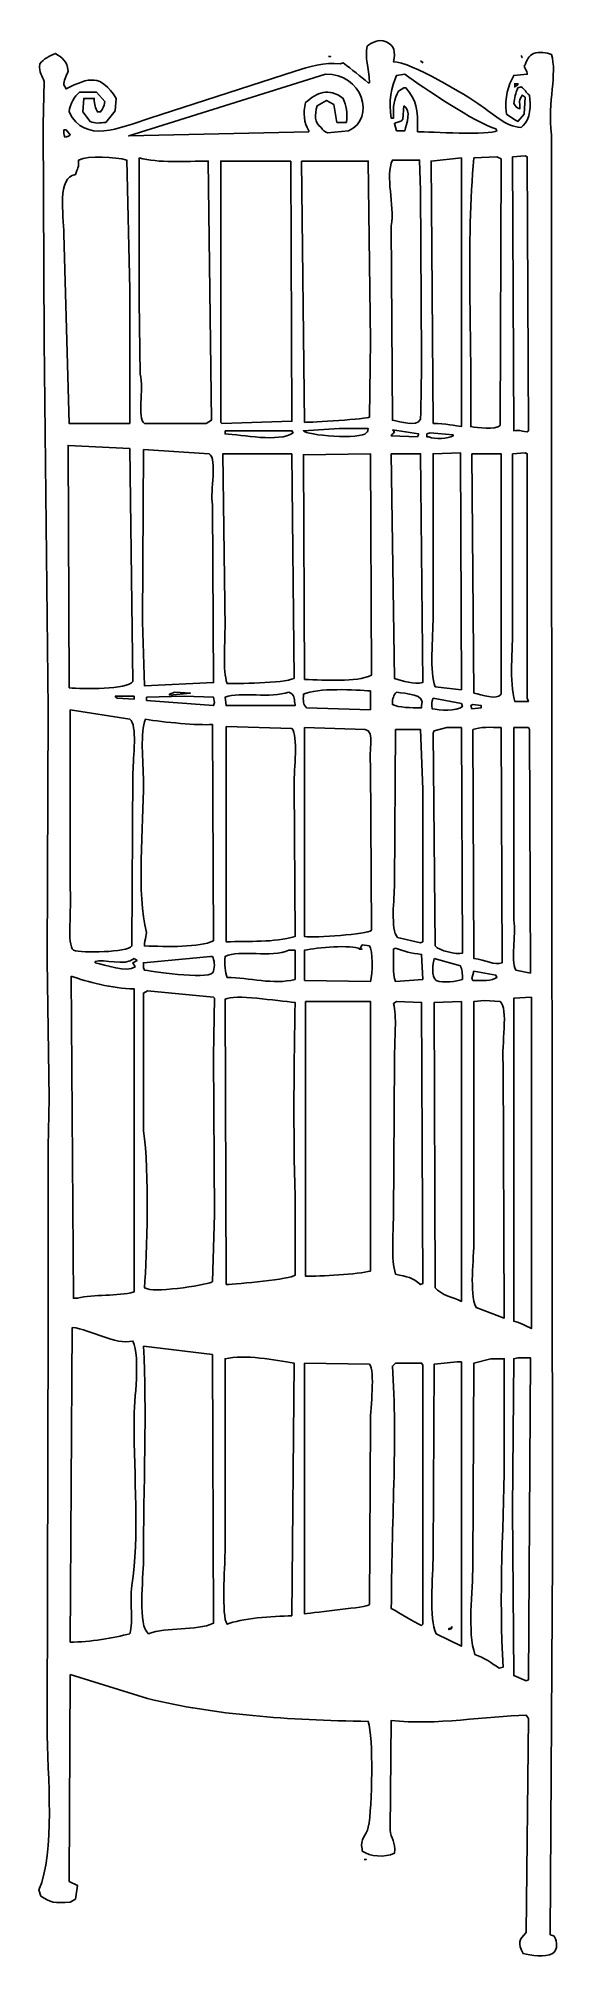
# Model space of a CAD drawing. Header units: centimetres. Extents: x -2.8 to 2.8, y -10.4 to 10.4.
import ezdxf

# ---------------------------------------------------------------- set-up
doc = ezdxf.new("R2010")
doc.units = ezdxf.units.CM
doc.header["$MEASUREMENT"] = 0
doc.layers.add('Camada 1', color=7, linetype='Continuous')

msp = doc.modelspace()

# ---------------------------------------------------------------- linework, layer by layer
at = {"layer": 'Camada 1'}
for points, knots in [([(-2.45711, -7.30795), (-2.45711, -7.30795), (-2.46841, -9.54431), (-2.46841, -9.54431), (-2.46841, -9.54431), (-2.46841, -9.54431), (-2.378, -9.58942), (-2.378, -9.58942), (-2.378, -9.58942), (-2.378, -9.58942), (-2.4006, -9.73626), (-2.4006, -9.73626), (-2.4006, -9.73626), (-2.4006, -9.73626), (-2.45712, -9.77015), (-2.45712, -9.77015), (-2.45712, -9.77015), (-2.61804, -9.78087), (-2.68088, -9.77383), (-2.77338, -9.70234), (-2.77338, -9.70234), (-2.77338, -9.70234), (-2.79598, -9.63467), (-2.79598, -9.63467), (-2.79598, -9.63467), (-2.6159, -9.23316), (-2.70364, -8.41518), (-2.7056, -7.86141), (-2.7056, -7.86141), (-2.7056, -7.86141), (-2.6943, -3.50158), (-2.6943, -3.50158), (-2.6943, -3.50158), (-2.6943, -3.50158), (-2.6943, -1.60407), (-2.6943, -1.60407), (-2.6943, -1.60407), (-2.6943, -1.60407), (-2.68306, -1.08445), (-2.68306, -1.08445), (-2.68306, -1.08445), (-2.68306, -1.08445), (-2.70563, 0.40648), (-2.70563, 0.40648), (-2.70563, 0.40648), (-2.70563, 0.40648), (-2.69433, 3.12851), (-2.69433, 3.12851), (-2.69433, 3.12851), (-2.69433, 3.12851), (-2.73947, 7.10433), (-2.73947, 7.10433), (-2.73947, 7.10433), (-2.73947, 7.10433), (-2.75079, 9.44232), (-2.75079, 9.44232), (-2.75079, 9.44232), (-2.75079, 9.44232), (-2.73949, 9.90539), (-2.73949, 9.90539), (-2.73949, 9.90539), (-2.75552, 9.97077), (-2.80048, 9.99826), (-2.78468, 10.09742), (-2.78468, 10.09742), (-2.74124, 10.15698), (-2.68575, 10.17788), (-2.61524, 10.21037), (-2.61524, 10.21037), (-2.54711, 10.16161), (-2.48663, 10.13211), (-2.47972, 10.01836), (-2.47972, 10.01836), (-2.49983, 9.96428), (-2.53277, 9.91131), (-2.52483, 9.87149), (-2.52483, 9.87149), (-2.52483, 9.87149), (-2.50226, 9.82633), (-2.50226, 9.82633), (-2.50226, 9.82633), (-2.25106, 9.955), (-2.12589, 9.98603), (-1.96005, 9.72468), (-1.96005, 9.72468), (-1.96005, 9.72468), (-1.97135, 9.58913), (-1.97135, 9.58913), (-1.97135, 9.58913), (-1.97135, 9.58913), (-2.07303, 9.46491), (-2.07303, 9.46491), (-2.07303, 9.46491), (-2.14105, 9.45856), (-2.18942, 9.44935), (-2.24247, 9.47623), (-2.24247, 9.47623), (-2.24247, 9.47623), (-2.32153, 9.57786), (-2.32153, 9.57786), (-2.32153, 9.57786), (-2.32153, 9.57786), (-2.31029, 9.7247), (-2.31029, 9.7247), (-2.31029, 9.7247), (-2.31029, 9.7247), (-2.19729, 9.72471), (-2.19729, 9.72471), (-2.19729, 9.72471), (-2.19737, 9.65467), (-2.18581, 9.61975), (-2.16342, 9.57787), (-2.16342, 9.57787), (-2.16342, 9.57787), (-2.12955, 9.57786), (-2.12955, 9.57786), (-2.12955, 9.57786), (-2.10468, 9.61612), (-2.09235, 9.62898), (-2.08436, 9.69084), (-2.08436, 9.69084), (-2.08436, 9.69084), (-2.17469, 9.79252), (-2.17469, 9.79252), (-2.17469, 9.79252), (-2.17469, 9.79252), (-2.35545, 9.79252), (-2.35545, 9.79252), (-2.35545, 9.79252), (-2.41149, 9.74373), (-2.45898, 9.67232), (-2.46843, 9.57789), (-2.46843, 9.57789), (-2.29814, 9.22904), (-1.92876, 9.40536), (-1.59864, 9.5101), (-1.59864, 9.5101), (-1.59864, 9.5101), (-0.02847, 10.01839), (-0.02847, 10.01839), (-0.02847, 10.01839), (0.11964, 10.06744), (0.29213, 10.11758), (0.45723, 10.09745), (0.45723, 10.09745), (0.45723, 10.09745), (0.49112, 10.10877), (0.49112, 10.10877), (0.49112, 10.10877), (0.58806, 10.03585), (0.67318, 9.96402), (0.76221, 9.89414), (0.76221, 9.89414), (0.76221, 9.89414), (0.77351, 9.89415), (0.77351, 9.89415), (0.77351, 9.89415), (0.77235, 10.07288), (0.72006, 10.15429), (0.75091, 10.28949), (0.75091, 10.28949), (0.79668, 10.32322), (0.87066, 10.37291), (0.95427, 10.33463), (0.95427, 10.33463), (1.051, 10.29457), (1.05397, 10.22438), (1.03338, 10.12005), (1.03338, 10.12005), (1.22208, 10.1187), (1.81364, 9.76162), (1.98215, 9.64568), (1.98215, 9.64568), (2.09888, 9.56541), (2.23898, 9.42142), (2.41146, 9.40848), (2.41146, 9.40848), (2.41146, 9.40848), (2.43406, 9.43105), (2.43406, 9.43105), (2.43406, 9.43105), (2.5169, 9.49828), (2.51613, 9.64888), (2.50187, 9.75863), (2.50187, 9.75863), (2.46478, 9.78861), (2.45496, 9.82176), (2.41149, 9.84899), (2.41149, 9.84899), (2.41149, 9.84899), (2.37754, 9.83769), (2.37754, 9.83769), (2.37754, 9.83769), (2.35066, 9.7808), (2.34272, 9.72847), (2.33238, 9.6683), (2.33238, 9.6683), (2.36029, 9.63261), (2.34855, 9.62901), (2.40019, 9.61178), (2.40019, 9.61178), (2.39744, 9.67774), (2.38826, 9.70089), (2.41151, 9.73603), (2.41151, 9.73603), (2.41151, 9.73603), (2.42278, 9.75863), (2.42278, 9.75863), (2.42278, 9.75863), (2.42278, 9.75863), (2.45657, 9.73603), (2.45657, 9.73603), (2.45657, 9.73603), (2.45657, 9.73603), (2.44535, 9.55527), (2.44535, 9.55527), (2.44535, 9.55527), (2.44535, 9.55527), (2.37754, 9.47627), (2.37754, 9.47627), (2.37754, 9.47627), (2.37754, 9.47627), (2.33238, 9.49887), (2.33238, 9.49887), (2.33238, 9.49887), (2.33238, 9.49887), (2.25332, 9.55531), (2.25332, 9.55531), (2.25332, 9.55531), (2.23065, 9.75393), (2.27388, 9.84929), (2.33238, 9.9733), (2.33238, 9.9733), (2.33238, 9.9733), (2.47925, 9.98454), (2.47925, 9.98454), (2.47925, 9.98454), (2.47925, 9.98454), (2.47925, 9.99586), (2.47925, 9.99586), (2.47925, 9.99586), (2.46597, 10.04364), (2.42948, 10.07235), (2.45658, 10.08624), (2.45658, 10.08624), (2.47788, 10.14784), (2.49285, 10.18228), (2.54701, 10.21044), (2.54701, 10.21044), (2.60839, 10.22933), (2.68901, 10.21904), (2.73904, 10.19914), (2.73904, 10.19914), (2.80632, 9.98724), (2.69687, 9.69865), (2.73904, 9.32945), (2.73904, 9.32945), (2.73904, 9.32945), (2.73904, 6.02007), (2.73904, 6.02007), (2.73904, 6.02007), (2.73904, 6.02007), (2.75036, -6.05411), (2.75036, -6.05411), (2.75036, -6.05411), (2.75036, -6.05411), (2.72776, -10.12028), (2.72776, -10.12028), (2.72776, -10.12028), (2.77216, -10.13528), (2.76419, -10.12441), (2.78425, -10.16542), (2.78425, -10.16542), (2.80589, -10.22926), (2.79944, -10.29446), (2.75036, -10.32356), (2.75036, -10.32356), (2.67456, -10.36796), (2.51631, -10.34311), (2.4341, -10.32356), (2.4341, -10.32356), (2.37518, -10.21527), (2.38806, -10.17174), (2.46794, -10.09771), (2.46794, -10.09771), (2.46794, -10.09771), (2.49054, -7.78229), (2.49054, -7.78229), (2.49054, -7.78229), (2.49054, -7.78229), (2.46794, -7.74834), (2.46794, -7.74834), (2.46794, -7.74834), (2.04998, -7.75625), (1.48057, -7.86089), (1.01077, -7.80483), (1.01077, -7.80483), (1.01077, -7.80483), (0.9995, -8.99082), (0.9995, -8.99082), (0.9995, -8.99082), (0.99857, -9.07324), (1.06623, -9.11883), (1.04461, -9.23924), (1.04461, -9.23924), (0.93732, -9.29049), (0.78429, -9.27607), (0.69449, -9.2167), (0.69449, -9.2167), (0.69449, -9.2167), (0.69449, -9.1941), (0.69449, -9.1941), (0.69449, -9.1941), (0.66832, -9.07964), (0.74196, -9.0584), (0.76228, -8.95685), (0.76228, -8.95685), (0.80612, -8.73788), (0.81676, -7.98702), (0.76228, -7.81605), (0.76228, -7.81605), (-0.11762, -7.79787), (-0.88565, -7.74879), (-1.62117, -7.56763), (-1.62117, -7.56763), (-1.62117, -7.56763), (-2.45711, -7.30795), (-2.45711, -7.30795)], [0, 0, 0, 0, 0.01204819, 0.01204819, 0.01204819, 0.01204819, 0.02409639, 0.02409639, 0.02409639, 0.02409639, 0.03614458, 0.03614458, 0.03614458, 0.03614458, 0.04819277, 0.04819277, 0.04819277, 0.04819277, 0.06024096, 0.06024096, 0.06024096, 0.06024096, 0.07228916, 0.07228916, 0.07228916, 0.07228916, 0.08433735, 0.08433735, 0.08433735, 0.08433735, 0.09638554, 0.09638554, 0.09638554, 0.09638554, 0.10843373, 0.10843373, 0.10843373, 0.10843373, 0.12048193, 0.12048193, 0.12048193, 0.12048193, 0.13253012, 0.13253012, 0.13253012, 0.13253012, 0.14457831, 0.14457831, 0.14457831, 0.14457831, 0.15662651, 0.15662651, 0.15662651, 0.15662651, 0.1686747, 0.1686747, 0.1686747, 0.1686747, 0.18072289, 0.18072289, 0.18072289, 0.18072289, 0.19277108, 0.19277108, 0.19277108, 0.19277108, 0.20481928, 0.20481928, 0.20481928, 0.20481928, 0.21686747, 0.21686747, 0.21686747, 0.21686747, 0.22891566, 0.22891566, 0.22891566, 0.22891566, 0.24096386, 0.24096386, 0.24096386, 0.24096386, 0.25301205, 0.25301205, 0.25301205, 0.25301205, 0.26506024, 0.26506024, 0.26506024, 0.26506024, 0.27710843, 0.27710843, 0.27710843, 0.27710843, 0.28915663, 0.28915663, 0.28915663, 0.28915663, 0.30120482, 0.30120482, 0.30120482, 0.30120482, 0.31325301, 0.31325301, 0.31325301, 0.31325301, 0.3253012, 0.3253012, 0.3253012, 0.3253012, 0.3373494, 0.3373494, 0.3373494, 0.3373494, 0.34939759, 0.34939759, 0.34939759, 0.34939759, 0.36144578, 0.36144578, 0.36144578, 0.36144578, 0.37349398, 0.37349398, 0.37349398, 0.37349398, 0.38554217, 0.38554217, 0.38554217, 0.38554217, 0.39759036, 0.39759036, 0.39759036, 0.39759036, 0.40963855, 0.40963855, 0.40963855, 0.40963855, 0.42168675, 0.42168675, 0.42168675, 0.42168675, 0.43373494, 0.43373494, 0.43373494, 0.43373494, 0.44578313, 0.44578313, 0.44578313, 0.44578313, 0.45783133, 0.45783133, 0.45783133, 0.45783133, 0.46987952, 0.46987952, 0.46987952, 0.46987952, 0.48192771, 0.48192771, 0.48192771, 0.48192771, 0.4939759, 0.4939759, 0.4939759, 0.4939759, 0.5060241, 0.5060241, 0.5060241, 0.5060241, 0.51807229, 0.51807229, 0.51807229, 0.51807229, 0.53012048, 0.53012048, 0.53012048, 0.53012048, 0.54216867, 0.54216867, 0.54216867, 0.54216867, 0.55421687, 0.55421687, 0.55421687, 0.55421687, 0.56626506, 0.56626506, 0.56626506, 0.56626506, 0.57831325, 0.57831325, 0.57831325, 0.57831325, 0.59036145, 0.59036145, 0.59036145, 0.59036145, 0.60240964, 0.60240964, 0.60240964, 0.60240964, 0.61445783, 0.61445783, 0.61445783, 0.61445783, 0.62650602, 0.62650602, 0.62650602, 0.62650602, 0.63855422, 0.63855422, 0.63855422, 0.63855422, 0.65060241, 0.65060241, 0.65060241, 0.65060241, 0.6626506, 0.6626506, 0.6626506, 0.6626506, 0.6746988, 0.6746988, 0.6746988, 0.6746988, 0.68674699, 0.68674699, 0.68674699, 0.68674699, 0.69879518, 0.69879518, 0.69879518, 0.69879518, 0.71084337, 0.71084337, 0.71084337, 0.71084337, 0.72289157, 0.72289157, 0.72289157, 0.72289157, 0.73493976, 0.73493976, 0.73493976, 0.73493976, 0.74698795, 0.74698795, 0.74698795, 0.74698795, 0.75903614, 0.75903614, 0.75903614, 0.75903614, 0.77108434, 0.77108434, 0.77108434, 0.77108434, 0.78313253, 0.78313253, 0.78313253, 0.78313253, 0.79518072, 0.79518072, 0.79518072, 0.79518072, 0.80722892, 0.80722892, 0.80722892, 0.80722892, 0.81927711, 0.81927711, 0.81927711, 0.81927711, 0.8313253, 0.8313253, 0.8313253, 0.8313253, 0.84337349, 0.84337349, 0.84337349, 0.84337349, 0.85542169, 0.85542169, 0.85542169, 0.85542169, 0.86746988, 0.86746988, 0.86746988, 0.86746988, 0.87951807, 0.87951807, 0.87951807, 0.87951807, 0.89156627, 0.89156627, 0.89156627, 0.89156627, 0.90361446, 0.90361446, 0.90361446, 0.90361446, 0.91566265, 0.91566265, 0.91566265, 0.91566265, 0.92771084, 0.92771084, 0.92771084, 0.92771084, 0.93975904, 0.93975904, 0.93975904, 0.93975904, 0.95180723, 0.95180723, 0.95180723, 0.95180723, 0.96385542, 0.96385542, 0.96385542, 0.96385542, 0.97590361, 0.97590361, 0.97590361, 0.97590361, 1, 1, 1, 1]), ([(0.33303, 10.17651), (0.33303, 10.17651), (0.35563, 10.17651), (0.35563, 10.17651), (0.35563, 10.17651), (0.35563, 10.17651), (0.33303, 10.17651), (0.33303, 10.17651)], [0, 0, 0, 0, 0.33333333, 0.33333333, 0.33333333, 0.33333333, 1, 1, 1, 1]), ([(2.41147, 10.18776), (2.41147, 10.18776), (2.42274, 10.16516), (2.42274, 10.16516), (2.42274, 10.16516), (2.42274, 10.16516), (2.41147, 10.18776), (2.41147, 10.18776)], [0, 0, 0, 0, 0.33333333, 0.33333333, 0.33333333, 0.33333333, 1, 1, 1, 1]), ([(0.29908, 9.98445), (0.29908, 9.98445), (-1.82451, 9.3181), (-1.82451, 9.3181), (-1.82451, 9.3181), (-1.82451, 9.3181), (0.11833, 9.36329), (0.11833, 9.36329), (0.11833, 9.36329), (0.11833, 9.36329), (0.11833, 9.37459), (0.11833, 9.37459), (0.11833, 9.37459), (0.06928, 9.46325), (0.05499, 9.56234), (0.08449, 9.67952), (0.08449, 9.67952), (0.20734, 9.78681), (0.33084, 9.84666), (0.49113, 9.72468), (0.49113, 9.72468), (0.52121, 9.64488), (0.54085, 9.57331), (0.52502, 9.46491), (0.52502, 9.46491), (0.52502, 9.46491), (0.42331, 9.46491), (0.42331, 9.46491), (0.42331, 9.46491), (0.42331, 9.46491), (0.38942, 9.65694), (0.38942, 9.65694), (0.38942, 9.65694), (0.38942, 9.65694), (0.31036, 9.7021), (0.31036, 9.7021), (0.31036, 9.7021), (0.31036, 9.7021), (0.20871, 9.64564), (0.20871, 9.64564), (0.20871, 9.64564), (0.185, 9.54335), (0.17728, 9.4667), (0.2539, 9.40844), (0.2539, 9.40844), (0.27438, 9.3724), (0.28578, 9.371), (0.32169, 9.35198), (0.32169, 9.35198), (0.32169, 9.35198), (0.54767, 9.37458), (0.54767, 9.37458), (0.54767, 9.37458), (0.85127, 9.5069), (0.69366, 10.00294), (0.29908, 9.98445)], [0, 0, 0, 0, 0.06666667, 0.06666667, 0.06666667, 0.06666667, 0.13333333, 0.13333333, 0.13333333, 0.13333333, 0.2, 0.2, 0.2, 0.2, 0.26666667, 0.26666667, 0.26666667, 0.26666667, 0.33333333, 0.33333333, 0.33333333, 0.33333333, 0.4, 0.4, 0.4, 0.4, 0.46666667, 0.46666667, 0.46666667, 0.46666667, 0.53333333, 0.53333333, 0.53333333, 0.53333333, 0.6, 0.6, 0.6, 0.6, 0.66666667, 0.66666667, 0.66666667, 0.66666667, 0.73333333, 0.73333333, 0.73333333, 0.73333333, 0.8, 0.8, 0.8, 0.8, 0.86666667, 0.86666667, 0.86666667, 0.86666667, 1, 1, 1, 1]), ([(1.29315, 9.36329), (1.426, 9.3643), (2.07883, 9.32302), (2.15159, 9.37459), (2.15159, 9.37459), (2.15159, 9.37459), (2.14032, 9.39719), (2.14032, 9.39719), (2.14032, 9.39719), (1.92572, 9.45347), (1.35199, 9.84537), (1.1576, 9.98449), (1.1576, 9.98449), (1.1576, 9.98449), (1.06717, 9.97325), (1.06717, 9.97325), (1.06717, 9.97325), (1.01513, 9.85495), (0.97655, 9.68472), (1.01073, 9.5101), (1.01073, 9.5101), (1.01073, 9.5101), (1.03336, 9.51008), (1.03336, 9.51008), (1.03336, 9.51008), (1.03021, 9.63266), (1.03714, 9.72111), (1.08982, 9.80379), (1.08982, 9.80379), (1.08982, 9.80379), (1.14628, 9.83766), (1.14628, 9.83766), (1.14628, 9.83766), (1.14628, 9.83766), (1.16888, 9.83766), (1.16888, 9.83766), (1.16888, 9.83766), (1.28365, 9.69878), (1.29895, 9.61832), (1.29315, 9.36329)], [0, 0, 0, 0, 0.09090909, 0.09090909, 0.09090909, 0.09090909, 0.18181818, 0.18181818, 0.18181818, 0.18181818, 0.27272727, 0.27272727, 0.27272727, 0.27272727, 0.36363636, 0.36363636, 0.36363636, 0.36363636, 0.45454545, 0.45454545, 0.45454545, 0.45454545, 0.54545455, 0.54545455, 0.54545455, 0.54545455, 0.63636364, 0.63636364, 0.63636364, 0.63636364, 0.72727273, 0.72727273, 0.72727273, 0.72727273, 0.81818182, 0.81818182, 0.81818182, 0.81818182, 1, 1, 1, 1]), ([(1.32702, 10.13129), (1.34874, 10.11555), (1.33382, 10.13015), (1.34962, 10.10872), (1.34962, 10.10872), (1.34962, 10.10872), (1.32702, 10.13129), (1.32702, 10.13129)], [0, 0, 0, 0, 0.33333333, 0.33333333, 0.33333333, 0.33333333, 1, 1, 1, 1]), ([(2.34365, 9.8828), (2.34365, 9.8828), (2.34365, 9.84893), (2.34365, 9.84893), (2.34365, 9.84893), (2.34365, 9.84893), (2.37749, 9.8715), (2.37749, 9.8715), (2.37749, 9.8715), (2.37749, 9.8715), (2.37749, 9.88282), (2.37749, 9.88282), (2.37749, 9.88282), (2.37749, 9.88282), (2.34365, 9.88282), (2.34365, 9.88282), (2.34365, 9.88282), (2.34365, 9.88282), (2.34365, 9.8828), (2.34365, 9.8828)], [0, 0, 0, 0, 0.16666667, 0.16666667, 0.16666667, 0.16666667, 0.33333333, 0.33333333, 0.33333333, 0.33333333, 0.5, 0.5, 0.5, 0.5, 0.66666667, 0.66666667, 0.66666667, 0.66666667, 1, 1, 1, 1]), ([(1.14628, 9.64562), (1.14628, 9.64562), (1.13496, 9.49878), (1.13496, 9.49878), (1.13496, 9.49878), (1.10265, 9.46055), (1.07874, 9.47611), (1.04458, 9.45359), (1.04458, 9.45359), (1.04458, 9.45359), (1.06718, 9.37456), (1.06718, 9.37456), (1.06718, 9.37456), (1.06718, 9.37456), (1.1576, 9.37456), (1.1576, 9.37456), (1.1576, 9.37456), (1.17419, 9.45668), (1.23283, 9.58959), (1.14628, 9.64562)], [0, 0, 0, 0, 0.16666667, 0.16666667, 0.16666667, 0.16666667, 0.33333333, 0.33333333, 0.33333333, 0.33333333, 0.5, 0.5, 0.5, 0.5, 0.66666667, 0.66666667, 0.66666667, 0.66666667, 1, 1, 1, 1]), ([(-2.52484, 9.38588), (-2.52637, 9.34894), (-2.53061, 9.34405), (-2.5136, 9.30677), (-2.5136, 9.30677), (-2.4901, 9.3109), (-2.48235, 9.31182), (-2.47576, 9.31518), (-2.47576, 9.31518), (-2.47087, 9.31772), (-2.46666, 9.32158), (-2.45711, 9.32936), (-2.45711, 9.32936), (-2.45711, 9.32936), (-2.50227, 9.38588), (-2.50227, 9.38588), (-2.50227, 9.38588), (-2.50227, 9.38588), (-2.52484, 9.38588), (-2.52484, 9.38588)], [0, 0, 0, 0, 0.16666667, 0.16666667, 0.16666667, 0.16666667, 0.33333333, 0.33333333, 0.33333333, 0.33333333, 0.5, 0.5, 0.5, 0.5, 0.66666667, 0.66666667, 0.66666667, 0.66666667, 1, 1, 1, 1]), ([(-1.81324, 6.21202), (-1.81324, 6.21202), (-1.81324, 7.65773), (-1.81324, 7.65773), (-1.81324, 7.65773), (-1.81324, 7.65773), (-1.84711, 9.05833), (-1.84711, 9.05833), (-1.84711, 9.05833), (-1.96874, 9.09315), (-2.26036, 9.10868), (-2.36675, 9.05833), (-2.36675, 9.05833), (-2.3618, 8.97393), (-2.37802, 8.9729), (-2.40062, 8.90019), (-2.40062, 8.90019), (-2.60295, 8.87569), (-2.52736, 8.4704), (-2.52484, 8.25635), (-2.52484, 8.25635), (-2.52484, 8.25635), (-2.46843, 6.21202), (-2.46843, 6.21202), (-2.46843, 6.21202), (-2.46843, 6.21202), (-1.81324, 6.21202), (-1.81324, 6.21202)], [0, 0, 0, 0, 0.125, 0.125, 0.125, 0.125, 0.25, 0.25, 0.25, 0.25, 0.375, 0.375, 0.375, 0.375, 0.5, 0.5, 0.5, 0.5, 0.625, 0.625, 0.625, 0.625, 0.75, 0.75, 0.75, 0.75, 1, 1, 1, 1]), ([(-1.71156, 9.08092), (-1.71156, 9.08092), (-1.71156, 7.5335), (-1.71156, 7.5335), (-1.71156, 7.5335), (-1.71156, 7.5335), (-1.70026, 6.74285), (-1.70026, 6.74285), (-1.70026, 6.74285), (-1.65732, 6.57815), (-1.74101, 6.27181), (-1.65507, 6.21202), (-1.65507, 6.21202), (-1.65507, 6.21202), (-0.98864, 6.21202), (-0.98864, 6.21202), (-0.98864, 6.21202), (-0.98864, 6.21202), (-0.93212, 6.24591), (-0.93212, 6.24591), (-0.93212, 6.24591), (-0.93212, 6.24591), (-0.96602, 9.047), (-0.96602, 9.047), (-0.96602, 9.047), (-1.2128, 9.04404), (-1.5068, 9.02494), (-1.71156, 9.08092)], [0, 0, 0, 0, 0.125, 0.125, 0.125, 0.125, 0.25, 0.25, 0.25, 0.25, 0.375, 0.375, 0.375, 0.375, 0.5, 0.5, 0.5, 0.5, 0.625, 0.625, 0.625, 0.625, 0.75, 0.75, 0.75, 0.75, 1, 1, 1, 1]), ([(-0.07363, 9.047), (-0.07363, 9.047), (-0.8305, 9.047), (-0.8305, 9.047), (-0.8305, 9.047), (-0.8305, 9.047), (-0.8305, 6.22332), (-0.8305, 6.22332), (-0.8305, 6.22332), (-0.8305, 6.22332), (-0.8192, 6.21202), (-0.8192, 6.21202), (-0.8192, 6.21202), (-0.8192, 6.21202), (-0.06236, 6.23462), (-0.06236, 6.23462), (-0.06236, 6.23462), (-0.06236, 6.23462), (-0.07363, 9.047), (-0.07363, 9.047)], [0, 0, 0, 0, 0.16666667, 0.16666667, 0.16666667, 0.16666667, 0.33333333, 0.33333333, 0.33333333, 0.33333333, 0.5, 0.5, 0.5, 0.5, 0.66666667, 0.66666667, 0.66666667, 0.66666667, 1, 1, 1, 1]), ([(0.03926, 9.047), (0.03926, 9.047), (0.07315, 6.22329), (0.07315, 6.22329), (0.07315, 6.22329), (0.14432, 6.2231), (0.759, 6.25991), (0.7735, 6.2797), (0.7735, 6.2797), (0.7735, 6.2797), (0.7848, 7.1043), (0.7848, 7.1043), (0.7848, 7.1043), (0.7848, 7.1043), (0.7622, 9.047), (0.7622, 9.047), (0.7622, 9.047), (0.7622, 9.047), (0.03926, 9.047), (0.03926, 9.047)], [0, 0, 0, 0, 0.16666667, 0.16666667, 0.16666667, 0.16666667, 0.33333333, 0.33333333, 0.33333333, 0.33333333, 0.5, 0.5, 0.5, 0.5, 0.66666667, 0.66666667, 0.66666667, 0.66666667, 1, 1, 1, 1]), ([(1.02206, 9.0583), (0.94366, 8.87764), (1.04577, 8.58147), (1.01074, 8.3467), (1.01074, 8.3467), (1.01074, 8.3467), (1.02206, 6.24591), (1.02206, 6.24591), (1.02206, 6.24591), (1.11218, 6.23292), (1.27982, 6.16831), (1.32702, 6.25718), (1.32702, 6.25718), (1.32702, 6.25718), (1.33832, 6.80545), (1.33832, 6.92356), (1.33832, 6.92356), (1.33832, 6.92356), (1.32702, 8.73074), (1.32702, 8.73074), (1.32702, 8.73074), (1.32702, 8.73074), (1.31572, 9.05832), (1.31572, 9.05832), (1.31572, 9.05832), (1.31572, 9.05832), (1.02206, 9.05833), (1.02206, 9.05833), (1.02206, 9.05833), (1.02206, 9.05833), (1.02206, 9.0583), (1.02206, 9.0583)], [0, 0, 0, 0, 0.11111111, 0.11111111, 0.11111111, 0.11111111, 0.22222222, 0.22222222, 0.22222222, 0.22222222, 0.33333333, 0.33333333, 0.33333333, 0.33333333, 0.44444444, 0.44444444, 0.44444444, 0.44444444, 0.55555556, 0.55555556, 0.55555556, 0.55555556, 0.66666667, 0.66666667, 0.66666667, 0.66666667, 0.77777778, 0.77777778, 0.77777778, 0.77777778, 1, 1, 1, 1]), ([(1.46254, 6.21202), (1.58935, 6.21337), (1.71233, 6.18376), (1.7675, 6.17813), (1.7675, 6.17813), (1.7675, 6.17813), (1.7675, 9.08092), (1.7675, 9.08092), (1.7675, 9.08092), (1.7675, 9.08092), (1.43999, 9.047), (1.43999, 9.047), (1.43999, 9.047), (1.43999, 9.047), (1.46254, 6.21202), (1.46254, 6.21202)], [0, 0, 0, 0, 0.2, 0.2, 0.2, 0.2, 0.4, 0.4, 0.4, 0.4, 0.6, 0.6, 0.6, 0.6, 1, 1, 1, 1]), ([(2.15159, 9.09219), (2.15159, 9.09219), (1.90315, 9.08092), (1.90315, 9.08092), (1.90315, 9.08092), (1.81708, 8.19361), (1.88241, 7.06805), (1.86926, 6.17812), (1.86926, 6.17812), (1.94146, 6.16598), (2.13488, 6.1415), (2.18552, 6.18942), (2.18552, 6.18942), (2.18552, 6.18942), (2.19684, 9.06957), (2.19684, 9.06957), (2.19684, 9.06957), (2.19684, 9.06957), (2.15159, 9.09219), (2.15159, 9.09219)], [0, 0, 0, 0, 0.16666667, 0.16666667, 0.16666667, 0.16666667, 0.33333333, 0.33333333, 0.33333333, 0.33333333, 0.5, 0.5, 0.5, 0.5, 0.66666667, 0.66666667, 0.66666667, 0.66666667, 1, 1, 1, 1]), ([(2.32108, 9.09219), (2.32108, 9.09219), (2.33235, 6.1329), (2.33235, 6.1329), (2.33235, 6.1329), (2.40196, 6.14192), (2.39162, 6.13031), (2.47922, 6.12163), (2.47922, 6.12163), (2.47922, 6.12163), (2.49049, 6.1329), (2.49049, 6.1329), (2.49049, 6.1329), (2.49049, 6.1329), (2.4792, 9.09219), (2.4792, 9.09219), (2.4792, 9.09219), (2.4792, 9.09219), (2.45653, 9.10349), (2.45653, 9.10349), (2.45653, 9.10349), (2.45653, 9.10349), (2.32108, 9.09219), (2.32108, 9.09219)], [0, 0, 0, 0, 0.14285714, 0.14285714, 0.14285714, 0.14285714, 0.28571429, 0.28571429, 0.28571429, 0.28571429, 0.42857143, 0.42857143, 0.42857143, 0.42857143, 0.57142857, 0.57142857, 0.57142857, 0.57142857, 0.71428571, 0.71428571, 0.71428571, 0.71428571, 1, 1, 1, 1]), ([(-0.78528, 6.13291), (-0.78528, 6.13291), (-0.78528, 6.09907), (-0.78528, 6.09907), (-0.78528, 6.09907), (-0.60259, 6.09023), (-0.19989, 6.00279), (-0.05106, 6.11031), (-0.05106, 6.11031), (-0.05106, 6.11031), (-0.06236, 6.13291), (-0.06236, 6.13291), (-0.06236, 6.13291), (-0.06236, 6.13291), (-0.78528, 6.13291), (-0.78528, 6.13291)], [0, 0, 0, 0, 0.2, 0.2, 0.2, 0.2, 0.4, 0.4, 0.4, 0.4, 0.6, 0.6, 0.6, 0.6, 1, 1, 1, 1]), ([(0.44598, 6.15548), (0.44598, 6.15548), (0.06186, 6.13288), (0.06186, 6.13288), (0.06186, 6.13288), (0.08255, 6.08303), (0.69223, 6.03403), (0.73962, 6.11028), (0.73962, 6.11028), (0.76296, 6.13248), (0.75129, 6.11454), (0.76222, 6.15547), (0.76222, 6.15547), (0.76222, 6.15547), (0.44598, 6.15548), (0.44598, 6.15548)], [0, 0, 0, 0, 0.2, 0.2, 0.2, 0.2, 0.4, 0.4, 0.4, 0.4, 0.6, 0.6, 0.6, 0.6, 1, 1, 1, 1]), ([(1.02206, 6.14426), (1.03783, 6.12254), (1.02314, 6.13746), (1.0446, 6.12166), (1.0446, 6.12166), (1.02042, 6.08877), (1.01804, 6.10224), (1.01076, 6.0765), (1.01076, 6.0765), (1.01076, 6.0765), (1.29318, 6.0652), (1.29318, 6.0652), (1.29318, 6.0652), (1.29318, 6.0652), (1.30445, 6.08777), (1.30445, 6.08777), (1.30445, 6.08777), (1.30445, 6.08777), (1.30445, 6.09909), (1.30445, 6.09909), (1.30445, 6.09909), (1.30445, 6.09909), (1.02206, 6.14426), (1.02206, 6.14426)], [0, 0, 0, 0, 0.14285714, 0.14285714, 0.14285714, 0.14285714, 0.28571429, 0.28571429, 0.28571429, 0.28571429, 0.42857143, 0.42857143, 0.42857143, 0.42857143, 0.57142857, 0.57142857, 0.57142857, 0.57142857, 0.71428571, 0.71428571, 0.71428571, 0.71428571, 1, 1, 1, 1]), ([(1.4287, 6.11029), (1.4287, 6.11029), (1.39481, 6.09905), (1.39481, 6.09905), (1.39481, 6.09905), (1.39481, 6.09905), (1.39481, 6.06518), (1.39481, 6.06518), (1.39481, 6.06518), (1.39481, 6.06518), (1.41737, 6.06518), (1.41737, 6.06518), (1.41737, 6.06518), (1.47867, 6.03695), (1.6284, 6.05052), (1.67722, 6.07648), (1.67722, 6.07648), (1.67722, 6.07648), (1.67722, 6.08775), (1.67722, 6.08775), (1.67722, 6.08775), (1.67722, 6.08775), (1.4287, 6.11029), (1.4287, 6.11029)], [0, 0, 0, 0, 0.14285714, 0.14285714, 0.14285714, 0.14285714, 0.28571429, 0.28571429, 0.28571429, 0.28571429, 0.42857143, 0.42857143, 0.42857143, 0.42857143, 0.57142857, 0.57142857, 0.57142857, 0.57142857, 0.71428571, 0.71428571, 0.71428571, 0.71428571, 1, 1, 1, 1]), ([(-2.46843, 3.35441), (-2.32055, 3.34052), (-1.83864, 3.33523), (-1.77935, 3.42217), (-1.77935, 3.42217), (-1.77935, 3.42217), (-1.81324, 5.94095), (-1.81324, 5.94095), (-1.81324, 5.94095), (-1.81324, 5.94095), (-2.47973, 5.97482), (-2.47973, 5.97482), (-2.47973, 5.97482), (-2.47973, 5.97482), (-2.46843, 3.35441), (-2.46843, 3.35441)], [0, 0, 0, 0, 0.2, 0.2, 0.2, 0.2, 0.4, 0.4, 0.4, 0.4, 0.6, 0.6, 0.6, 0.6, 1, 1, 1, 1]), ([(-1.66637, 5.92966), (-1.66637, 5.92966), (-1.67767, 4.06596), (-1.67767, 4.06596), (-1.67767, 4.06596), (-1.67767, 4.06596), (-1.65507, 3.37701), (-1.65507, 3.37701), (-1.65507, 3.37701), (-1.65507, 3.37701), (-0.90955, 3.4109), (-0.90955, 3.4109), (-0.90955, 3.4109), (-0.90955, 3.4109), (-0.92085, 5.33101), (-0.92085, 5.33101), (-0.92085, 5.33101), (-0.94612, 5.49267), (-0.86772, 5.81374), (-0.95472, 5.88444), (-0.95472, 5.88444), (-0.95472, 5.88444), (-1.66637, 5.92966), (-1.66637, 5.92966)], [0, 0, 0, 0, 0.14285714, 0.14285714, 0.14285714, 0.14285714, 0.28571429, 0.28571429, 0.28571429, 0.28571429, 0.42857143, 0.42857143, 0.42857143, 0.42857143, 0.57142857, 0.57142857, 0.57142857, 0.57142857, 0.71428571, 0.71428571, 0.71428571, 0.71428571, 1, 1, 1, 1]), ([(-0.06236, 5.88444), (-0.06236, 5.88444), (-0.80791, 5.88444), (-0.80791, 5.88444), (-0.80791, 5.88444), (-0.80791, 5.88444), (-0.78531, 3.99825), (-0.78531, 3.99825), (-0.78531, 3.99825), (-0.78531, 3.80825), (-0.81222, 3.5514), (-0.76274, 3.39958), (-0.76274, 3.39958), (-0.67781, 3.39969), (-0.15383, 3.40238), (-0.03974, 3.45607), (-0.03974, 3.45607), (-0.03974, 3.45607), (-0.06236, 5.88444), (-0.06236, 5.88444)], [0, 0, 0, 0, 0.16666667, 0.16666667, 0.16666667, 0.16666667, 0.33333333, 0.33333333, 0.33333333, 0.33333333, 0.5, 0.5, 0.5, 0.5, 0.66666667, 0.66666667, 0.66666667, 0.66666667, 1, 1, 1, 1]), ([(0.07316, 3.44474), (0.30348, 3.44067), (0.62685, 3.41108), (0.79611, 3.48993), (0.79611, 3.48993), (0.79611, 3.48993), (0.78479, 5.88444), (0.78479, 5.88444), (0.78479, 5.88444), (0.78479, 5.88444), (0.06187, 5.87312), (0.06187, 5.87312), (0.06187, 5.87312), (0.06187, 5.87312), (0.07316, 3.44474), (0.07316, 3.44474)], [0, 0, 0, 0, 0.2, 0.2, 0.2, 0.2, 0.4, 0.4, 0.4, 0.4, 0.6, 0.6, 0.6, 0.6, 1, 1, 1, 1]), ([(1.01073, 5.88444), (1.01073, 5.88444), (1.04457, 3.45607), (1.04457, 3.45607), (1.04457, 3.45607), (1.13424, 3.42763), (1.26052, 3.38797), (1.34961, 3.41091), (1.34961, 3.41091), (1.34961, 3.41091), (1.32701, 5.88445), (1.32701, 5.88445), (1.32701, 5.88445), (1.32701, 5.88445), (1.01073, 5.88444), (1.01073, 5.88444)], [0, 0, 0, 0, 0.2, 0.2, 0.2, 0.2, 0.4, 0.4, 0.4, 0.4, 0.6, 0.6, 0.6, 0.6, 1, 1, 1, 1]), ([(1.76752, 3.33182), (1.76752, 3.33182), (1.7563, 5.89576), (1.7563, 5.89576), (1.7563, 5.89576), (1.7563, 5.89576), (1.46253, 5.88444), (1.46253, 5.88444), (1.46253, 5.88444), (1.46253, 5.88444), (1.46253, 4.12247), (1.46253, 4.12247), (1.46253, 4.12247), (1.46253, 3.89416), (1.41985, 3.51668), (1.48513, 3.36568), (1.48513, 3.36568), (1.48513, 3.36568), (1.76752, 3.33182), (1.76752, 3.33182)], [0, 0, 0, 0, 0.16666667, 0.16666667, 0.16666667, 0.16666667, 0.33333333, 0.33333333, 0.33333333, 0.33333333, 0.5, 0.5, 0.5, 0.5, 0.66666667, 0.66666667, 0.66666667, 0.66666667, 1, 1, 1, 1]), ([(1.88053, 5.88444), (1.88053, 5.88444), (1.90313, 3.29787), (1.90313, 3.29787), (1.90313, 3.29787), (1.99026, 3.28289), (2.14692, 3.21508), (2.19679, 3.28663), (2.19679, 3.28663), (2.19679, 3.28663), (2.19679, 5.88444), (2.19679, 5.88444), (2.19679, 5.88444), (2.19679, 5.88444), (1.88053, 5.88444), (1.88053, 5.88444)], [0, 0, 0, 0, 0.2, 0.2, 0.2, 0.2, 0.4, 0.4, 0.4, 0.4, 0.6, 0.6, 0.6, 0.6, 1, 1, 1, 1]), ([(2.32108, 5.88444), (2.32108, 5.88444), (2.32108, 4.03209), (2.32108, 4.03209), (2.32108, 4.03209), (2.32108, 3.75179), (2.28351, 3.42768), (2.34368, 3.20757), (2.34368, 3.20757), (2.34368, 3.20757), (2.4905, 3.20757), (2.4905, 3.20757), (2.4905, 3.20757), (2.4905, 3.20757), (2.47923, 3.24146), (2.47923, 3.24146), (2.47923, 3.24146), (2.47923, 3.24146), (2.47923, 5.88444), (2.47923, 5.88444), (2.47923, 5.88444), (2.47923, 5.88444), (2.45656, 5.89576), (2.45656, 5.89576), (2.45656, 5.89576), (2.45656, 5.89576), (2.32108, 5.88444), (2.32108, 5.88444)], [0, 0, 0, 0, 0.125, 0.125, 0.125, 0.125, 0.25, 0.25, 0.25, 0.25, 0.375, 0.375, 0.375, 0.375, 0.5, 0.5, 0.5, 0.5, 0.625, 0.625, 0.625, 0.625, 0.75, 0.75, 0.75, 0.75, 1, 1, 1, 1]), ([(-0.09628, 3.3092), (-0.29411, 3.23435), (-0.61243, 3.31873), (-0.78531, 3.25276), (-0.78531, 3.25276), (-0.78531, 3.25276), (-0.77401, 3.16235), (-0.77401, 3.16235), (-0.77401, 3.16235), (-0.77401, 3.16235), (-0.0285, 3.16235), (-0.0285, 3.16235), (-0.0285, 3.16235), (-0.0285, 3.16235), (-0.0285, 3.1737), (-0.0285, 3.1737), (-0.0285, 3.1737), (-0.03842, 3.21675), (-0.03128, 3.26863), (-0.07366, 3.29787), (-0.07366, 3.29787), (-0.07366, 3.29787), (-0.09628, 3.3092), (-0.09628, 3.3092)], [0, 0, 0, 0, 0.14285714, 0.14285714, 0.14285714, 0.14285714, 0.28571429, 0.28571429, 0.28571429, 0.28571429, 0.42857143, 0.42857143, 0.42857143, 0.42857143, 0.57142857, 0.57142857, 0.57142857, 0.57142857, 0.71428571, 0.71428571, 0.71428571, 0.71428571, 1, 1, 1, 1]), ([(0.78481, 3.11722), (0.78481, 3.11722), (0.78481, 3.32053), (0.78481, 3.32053), (0.78481, 3.32053), (0.63574, 3.33455), (0.20855, 3.35493), (0.06189, 3.28666), (0.06189, 3.28666), (0.05758, 3.21242), (0.05824, 3.17165), (0.09578, 3.13976), (0.09578, 3.13976), (0.09578, 3.13976), (0.78481, 3.11722), (0.78481, 3.11722)], [0, 0, 0, 0, 0.2, 0.2, 0.2, 0.2, 0.4, 0.4, 0.4, 0.4, 0.6, 0.6, 0.6, 0.6, 1, 1, 1, 1]), ([(-2.45711, 3.11722), (-2.45711, 3.11722), (-2.45711, 1.17449), (-2.45711, 1.17449), (-2.45711, 1.17449), (-2.4388, 0.96986), (-2.4959, 0.5737), (-2.42322, 0.51938), (-2.42322, 0.51938), (-2.33046, 0.48707), (-1.84233, 0.49454), (-1.79068, 0.5646), (-1.79068, 0.5646), (-1.79068, 0.5646), (-1.77933, 2.43949), (-1.77933, 2.43949), (-1.77933, 2.43949), (-1.77933, 2.60795), (-1.72805, 2.95133), (-1.81322, 3.01551), (-1.81322, 3.01551), (-1.81322, 3.01551), (-2.45711, 3.11722), (-2.45711, 3.11722)], [0, 0, 0, 0, 0.14285714, 0.14285714, 0.14285714, 0.14285714, 0.28571429, 0.28571429, 0.28571429, 0.28571429, 0.42857143, 0.42857143, 0.42857143, 0.42857143, 0.57142857, 0.57142857, 0.57142857, 0.57142857, 0.71428571, 0.71428571, 0.71428571, 0.71428571, 1, 1, 1, 1]), ([(-1.97136, 3.26409), (-1.95564, 3.24234), (-1.97022, 3.25729), (-1.94879, 3.24149), (-1.94879, 3.24149), (-1.94879, 3.24149), (-1.76805, 3.23019), (-1.76805, 3.23019), (-1.76805, 3.23019), (-1.76805, 3.23019), (-1.76805, 3.26408), (-1.76805, 3.26408), (-1.76805, 3.26408), (-1.76805, 3.26408), (-1.97136, 3.26409), (-1.97136, 3.26409)], [0, 0, 0, 0, 0.2, 0.2, 0.2, 0.2, 0.4, 0.4, 0.4, 0.4, 0.6, 0.6, 0.6, 0.6, 1, 1, 1, 1]), ([(-1.22587, 3.26409), (-1.22587, 3.26409), (-1.63246, 3.25277), (-1.63246, 3.25277), (-1.63246, 3.25277), (-1.63246, 3.25277), (-1.63246, 3.21888), (-1.63246, 3.21888), (-1.63246, 3.21888), (-1.63246, 3.21888), (-0.90957, 3.16236), (-0.90957, 3.16236), (-0.90957, 3.16236), (-0.90957, 3.16236), (-0.89827, 3.19628), (-0.89827, 3.19628), (-0.89827, 3.19628), (-0.89827, 3.19628), (-0.90957, 3.25277), (-0.90957, 3.25277), (-0.90957, 3.25277), (-0.90957, 3.25277), (-1.22587, 3.26409), (-1.22587, 3.26409)], [0, 0, 0, 0, 0.14285714, 0.14285714, 0.14285714, 0.14285714, 0.28571429, 0.28571429, 0.28571429, 0.28571429, 0.42857143, 0.42857143, 0.42857143, 0.42857143, 0.57142857, 0.57142857, 0.57142857, 0.57142857, 0.71428571, 0.71428571, 0.71428571, 0.71428571, 1, 1, 1, 1]), ([(-1.32749, 3.3092), (-1.32749, 3.3092), (-1.38401, 3.28663), (-1.38401, 3.28663), (-1.38401, 3.28663), (-1.38401, 3.28663), (-1.38401, 3.27536), (-1.38401, 3.27536), (-1.38401, 3.27536), (-1.38401, 3.27536), (-1.15806, 3.29788), (-1.15806, 3.29788), (-1.15806, 3.29788), (-1.15806, 3.29788), (-1.32749, 3.3092), (-1.32749, 3.3092)], [0, 0, 0, 0, 0.2, 0.2, 0.2, 0.2, 0.4, 0.4, 0.4, 0.4, 0.6, 0.6, 0.6, 0.6, 1, 1, 1, 1]), ([(1.06717, 3.3092), (1.03478, 3.27102), (1.0237, 3.24808), (1.02206, 3.17371), (1.02206, 3.17371), (1.09757, 3.14088), (1.21671, 3.13728), (1.33832, 3.13976), (1.33832, 3.13976), (1.33832, 3.13976), (1.33832, 3.16235), (1.33832, 3.16235), (1.33832, 3.16235), (1.387, 3.28964), (1.16239, 3.28795), (1.06717, 3.3092)], [0, 0, 0, 0, 0.2, 0.2, 0.2, 0.2, 0.4, 0.4, 0.4, 0.4, 0.6, 0.6, 0.6, 0.6, 1, 1, 1, 1]), ([(1.46254, 3.24149), (1.44243, 3.19955), (1.44373, 3.1849), (1.45124, 3.12851), (1.45124, 3.12851), (1.53178, 3.11081), (1.71233, 3.09882), (1.77885, 3.15111), (1.77885, 3.15111), (1.77885, 3.15111), (1.7675, 3.18495), (1.7675, 3.18495), (1.7675, 3.18495), (1.7675, 3.18495), (1.46254, 3.24149), (1.46254, 3.24149)], [0, 0, 0, 0, 0.2, 0.2, 0.2, 0.2, 0.4, 0.4, 0.4, 0.4, 0.6, 0.6, 0.6, 0.6, 1, 1, 1, 1]), ([(1.89177, 3.1737), (1.89177, 3.1737), (1.86923, 3.16235), (1.86923, 3.16235), (1.86923, 3.16235), (1.86923, 3.16235), (1.88053, 3.12851), (1.88053, 3.12851), (1.88053, 3.12851), (1.88053, 3.12851), (1.98216, 3.13975), (1.98216, 3.13975), (1.98216, 3.13975), (1.98216, 3.13975), (1.98216, 3.15113), (1.98216, 3.15113), (1.98216, 3.15113), (1.98216, 3.15113), (1.98215, 3.16235), (1.98215, 3.16235), (1.98215, 3.16235), (1.98215, 3.16235), (1.89177, 3.1737), (1.89177, 3.1737)], [0, 0, 0, 0, 0.14285714, 0.14285714, 0.14285714, 0.14285714, 0.28571429, 0.28571429, 0.28571429, 0.28571429, 0.42857143, 0.42857143, 0.42857143, 0.42857143, 0.57142857, 0.57142857, 0.57142857, 0.57142857, 0.71428571, 0.71428571, 0.71428571, 0.71428571, 1, 1, 1, 1]), ([(-1.64378, 3.01554), (-1.70543, 2.86867), (-1.66638, 2.57562), (-1.66638, 2.33792), (-1.66638, 2.33792), (-1.66638, 1.85601), (-1.74398, 1.11922), (-1.63249, 0.71145), (-1.63249, 0.71145), (-1.63249, 0.71145), (-1.65882, 0.5777), (-1.65509, 0.56463), (-1.65509, 0.56463), (-1.41379, 0.55971), (-1.05946, 0.54452), (-0.90957, 0.62109), (-0.90957, 0.62109), (-0.90957, 0.62109), (-0.92087, 2.95908), (-0.92087, 2.95908), (-0.92087, 2.95908), (-1.07402, 2.94561), (-1.44955, 2.98236), (-1.64378, 3.01554)], [0, 0, 0, 0, 0.14285714, 0.14285714, 0.14285714, 0.14285714, 0.28571429, 0.28571429, 0.28571429, 0.28571429, 0.42857143, 0.42857143, 0.42857143, 0.42857143, 0.57142857, 0.57142857, 0.57142857, 0.57142857, 0.71428571, 0.71428571, 0.71428571, 0.71428571, 1, 1, 1, 1]), ([(-0.77399, 2.9365), (-0.77399, 2.9365), (-0.77399, 0.60978), (-0.77399, 0.60978), (-0.77399, 0.60978), (-0.52031, 0.61774), (-0.26057, 0.60147), (-0.02847, 0.66624), (-0.02847, 0.66624), (-0.02847, 0.66624), (-0.03974, 2.31528), (-0.03974, 2.31528), (-0.03974, 2.31528), (-0.03974, 2.47271), (0.00553, 2.83439), (-0.06234, 2.91393), (-0.06234, 2.91393), (-0.06234, 2.91393), (-0.77399, 2.9365), (-0.77399, 2.9365)], [0, 0, 0, 0, 0.16666667, 0.16666667, 0.16666667, 0.16666667, 0.33333333, 0.33333333, 0.33333333, 0.33333333, 0.5, 0.5, 0.5, 0.5, 0.66666667, 0.66666667, 0.66666667, 0.66666667, 1, 1, 1, 1]), ([(0.07316, 2.92521), (0.07316, 2.92521), (0.07316, 0.66622), (0.07316, 0.66622), (0.07316, 0.66622), (0.19066, 0.65315), (0.74996, 0.6895), (0.79611, 0.73401), (0.79611, 0.73401), (0.79611, 0.73401), (0.78479, 2.5186), (0.78479, 2.5186), (0.78479, 2.5186), (0.76476, 2.64732), (0.83842, 2.89611), (0.72835, 2.90262), (0.72835, 2.90262), (0.72835, 2.90262), (0.07316, 2.92521), (0.07316, 2.92521)], [0, 0, 0, 0, 0.16666667, 0.16666667, 0.16666667, 0.16666667, 0.33333333, 0.33333333, 0.33333333, 0.33333333, 0.5, 0.5, 0.5, 0.5, 0.66666667, 0.66666667, 0.66666667, 0.66666667, 1, 1, 1, 1]), ([(1.60938, 2.92521), (1.60938, 2.92521), (1.47391, 2.89129), (1.47391, 2.89129), (1.47391, 2.89129), (1.47391, 2.89129), (1.46253, 2.86869), (1.46253, 2.86869), (1.46253, 2.86869), (1.46253, 2.86869), (1.48513, 0.56459), (1.48513, 0.56459), (1.48513, 0.56459), (1.5259, 0.51442), (1.71537, 0.46945), (1.77884, 0.48548), (1.77884, 0.48548), (1.77884, 0.48548), (1.77884, 0.4968), (1.77884, 0.4968), (1.77884, 0.4968), (1.77884, 0.4968), (1.76749, 2.9252), (1.76749, 2.9252), (1.76749, 2.9252), (1.76749, 2.9252), (1.60938, 2.92521), (1.60938, 2.92521)], [0, 0, 0, 0, 0.125, 0.125, 0.125, 0.125, 0.25, 0.25, 0.25, 0.25, 0.375, 0.375, 0.375, 0.375, 0.5, 0.5, 0.5, 0.5, 0.625, 0.625, 0.625, 0.625, 0.75, 0.75, 0.75, 0.75, 1, 1, 1, 1]), ([(2.19681, 2.92521), (2.09495, 2.92833), (1.95895, 2.93455), (1.89177, 2.90261), (1.89177, 2.90261), (1.89177, 2.90261), (1.90315, 0.42907), (1.90315, 0.42907), (1.90315, 0.42907), (2.03301, 0.41888), (2.11677, 0.35007), (2.20808, 0.38388), (2.20808, 0.38388), (2.20808, 0.38388), (2.19681, 2.92521), (2.19681, 2.92521)], [0, 0, 0, 0, 0.2, 0.2, 0.2, 0.2, 0.4, 0.4, 0.4, 0.4, 0.6, 0.6, 0.6, 0.6, 1, 1, 1, 1]), ([(2.33235, 2.92521), (2.33235, 2.92521), (2.33235, 0.84696), (2.33235, 0.84696), (2.33235, 0.84696), (2.36135, 0.66326), (2.29565, 0.42331), (2.35495, 0.3048), (2.35495, 0.3048), (2.35495, 0.3048), (2.51314, 0.27093), (2.51314, 0.27093), (2.51314, 0.27093), (2.51314, 0.27093), (2.50187, 2.90261), (2.50187, 2.90261), (2.50187, 2.90261), (2.50187, 2.90261), (2.49049, 2.92521), (2.49049, 2.92521), (2.49049, 2.92521), (2.49049, 2.92521), (2.33235, 2.92521), (2.33235, 2.92521)], [0, 0, 0, 0, 0.14285714, 0.14285714, 0.14285714, 0.14285714, 0.28571429, 0.28571429, 0.28571429, 0.28571429, 0.42857143, 0.42857143, 0.42857143, 0.42857143, 0.57142857, 0.57142857, 0.57142857, 0.57142857, 0.71428571, 0.71428571, 0.71428571, 0.71428571, 1, 1, 1, 1]), ([(1.05587, 2.90261), (1.05587, 2.90261), (1.04457, 1.23095), (1.04457, 1.23095), (1.04457, 1.23095), (1.04457, 1.07932), (0.99827, 0.74049), (1.07852, 0.65493), (1.07852, 0.65493), (1.07852, 0.65493), (1.32702, 0.59844), (1.32702, 0.59844), (1.32702, 0.59844), (1.32702, 0.59844), (1.34962, 0.60976), (1.34962, 0.60976), (1.34962, 0.60976), (1.34962, 0.60976), (1.34962, 2.2588), (1.34962, 2.2588), (1.34962, 2.2588), (1.34962, 2.2588), (1.32702, 2.90258), (1.32702, 2.90258), (1.32702, 2.90258), (1.32702, 2.90258), (1.05587, 2.90259), (1.05587, 2.90259), (1.05587, 2.90259), (1.05587, 2.90259), (1.05587, 2.90261), (1.05587, 2.90261)], [0, 0, 0, 0, 0.11111111, 0.11111111, 0.11111111, 0.11111111, 0.22222222, 0.22222222, 0.22222222, 0.22222222, 0.33333333, 0.33333333, 0.33333333, 0.33333333, 0.44444444, 0.44444444, 0.44444444, 0.44444444, 0.55555556, 0.55555556, 0.55555556, 0.55555556, 0.66666667, 0.66666667, 0.66666667, 0.66666667, 0.77777778, 0.77777778, 0.77777778, 0.77777778, 1, 1, 1, 1]), ([(-1.76808, 0.42908), (-1.86685, 0.33825), (-2.09878, 0.4313), (-2.18596, 0.39519), (-2.18596, 0.39519), (-2.18596, 0.39519), (-2.18596, 0.38389), (-2.18596, 0.38389), (-2.18596, 0.38389), (-2.08142, 0.35783), (-1.84317, 0.27607), (-1.75678, 0.3387), (-1.75678, 0.3387), (-1.75678, 0.3387), (-1.77935, 0.38389), (-1.77935, 0.38389), (-1.77935, 0.38389), (-1.77935, 0.38389), (-1.73419, 0.40649), (-1.73419, 0.40649), (-1.73419, 0.40649), (-1.73419, 0.40649), (-1.76808, 0.42908), (-1.76808, 0.42908)], [0, 0, 0, 0, 0.14285714, 0.14285714, 0.14285714, 0.14285714, 0.28571429, 0.28571429, 0.28571429, 0.28571429, 0.42857143, 0.42857143, 0.42857143, 0.42857143, 0.57142857, 0.57142857, 0.57142857, 0.57142857, 0.71428571, 0.71428571, 0.71428571, 0.71428571, 1, 1, 1, 1]), ([(-0.94342, 0.45164), (-0.94342, 0.45164), (-1.66637, 0.38385), (-1.66637, 0.38385), (-1.66637, 0.38385), (-1.66637, 0.38385), (-1.66637, 0.32733), (-1.66637, 0.32733), (-1.66637, 0.32733), (-1.66637, 0.32733), (-1.65507, 0.30476), (-1.65507, 0.30476), (-1.65507, 0.30476), (-1.5155, 0.28185), (-0.9081, 0.19112), (-0.90955, 0.29349), (-0.90955, 0.29349), (-0.89299, 0.34786), (-0.89989, 0.41009), (-0.92085, 0.45161), (-0.92085, 0.45161), (-0.92085, 0.45161), (-0.94342, 0.45162), (-0.94342, 0.45162), (-0.94342, 0.45162), (-0.94342, 0.45162), (-0.94342, 0.45164), (-0.94342, 0.45164)], [0, 0, 0, 0, 0.125, 0.125, 0.125, 0.125, 0.25, 0.25, 0.25, 0.25, 0.375, 0.375, 0.375, 0.375, 0.5, 0.5, 0.5, 0.5, 0.625, 0.625, 0.625, 0.625, 0.75, 0.75, 0.75, 0.75, 1, 1, 1, 1]), ([(-0.09628, 0.5194), (-0.28493, 0.43521), (-0.62277, 0.52654), (-0.78531, 0.45164), (-0.78531, 0.45164), (-0.78843, 0.36853), (-0.78737, 0.2768), (-0.76274, 0.22574), (-0.76274, 0.22574), (-0.52533, 0.22381), (-0.26289, 0.14155), (-0.02849, 0.20314), (-0.02849, 0.20314), (-0.02849, 0.20314), (-0.02849, 0.5194), (-0.02849, 0.5194), (-0.02849, 0.5194), (-0.02849, 0.5194), (-0.09628, 0.5194), (-0.09628, 0.5194)], [0, 0, 0, 0, 0.16666667, 0.16666667, 0.16666667, 0.16666667, 0.33333333, 0.33333333, 0.33333333, 0.33333333, 0.5, 0.5, 0.5, 0.5, 0.66666667, 0.66666667, 0.66666667, 0.66666667, 1, 1, 1, 1]), ([(0.69445, 0.57592), (0.69445, 0.57592), (0.6718, 0.53073), (0.6718, 0.53073), (0.6718, 0.53073), (0.57827, 0.58354), (0.21079, 0.54737), (0.07318, 0.51941), (0.07318, 0.51941), (0.07318, 0.51941), (0.07318, 0.19186), (0.07318, 0.19186), (0.07318, 0.19186), (0.07318, 0.19186), (0.7848, 0.18054), (0.7848, 0.18054), (0.7848, 0.18054), (0.812, 0.26769), (0.81131, 0.52281), (0.7735, 0.56464), (0.7735, 0.56464), (0.7735, 0.56464), (0.69445, 0.57592), (0.69445, 0.57592)], [0, 0, 0, 0, 0.14285714, 0.14285714, 0.14285714, 0.14285714, 0.28571429, 0.28571429, 0.28571429, 0.28571429, 0.42857143, 0.42857143, 0.42857143, 0.42857143, 0.57142857, 0.57142857, 0.57142857, 0.57142857, 0.71428571, 0.71428571, 0.71428571, 0.71428571, 1, 1, 1, 1]), ([(0.67178, 0.53073), (0.67178, 0.53073), (0.69443, 0.53073), (0.69443, 0.53073), (0.69443, 0.53073), (0.69443, 0.53073), (0.67178, 0.53073), (0.67178, 0.53073)], [0, 0, 0, 0, 0.33333333, 0.33333333, 0.33333333, 0.33333333, 1, 1, 1, 1]), ([(1.05587, 0.542), (1.05587, 0.542), (1.03335, 0.5307), (1.03335, 0.5307), (1.03335, 0.5307), (1.03655, 0.44003), (1.02467, 0.25371), (1.05587, 0.18052), (1.05587, 0.18052), (1.05587, 0.18052), (1.34964, 0.20312), (1.34964, 0.20312), (1.34964, 0.20312), (1.34964, 0.20312), (1.33832, 0.47421), (1.33832, 0.47421), (1.33832, 0.47421), (1.22555, 0.48215), (1.14575, 0.50911), (1.05587, 0.542)], [0, 0, 0, 0, 0.16666667, 0.16666667, 0.16666667, 0.16666667, 0.33333333, 0.33333333, 0.33333333, 0.33333333, 0.5, 0.5, 0.5, 0.5, 0.66666667, 0.66666667, 0.66666667, 0.66666667, 1, 1, 1, 1]), ([(1.47391, 0.42908), (1.46272, 0.3791), (1.43412, 0.23416), (1.49645, 0.19185), (1.49645, 0.19185), (1.56797, 0.15999), (1.71846, 0.18219), (1.77887, 0.20315), (1.77887, 0.20315), (1.78085, 0.26816), (1.77453, 0.31303), (1.7563, 0.34999), (1.7563, 0.34999), (1.7563, 0.34999), (1.47391, 0.42908), (1.47391, 0.42908)], [0, 0, 0, 0, 0.2, 0.2, 0.2, 0.2, 0.4, 0.4, 0.4, 0.4, 0.6, 0.6, 0.6, 0.6, 1, 1, 1, 1]), ([(-2.44581, 0.23704), (-2.44581, 0.23704), (-2.42321, -3.24173), (-2.42321, -3.24173), (-2.42321, -3.24173), (-2.42321, -3.24173), (-2.37802, -3.24173), (-2.37802, -3.24173), (-2.37802, -3.24173), (-2.20496, -3.19482), (-1.9431, -3.22464), (-1.76808, -3.174), (-1.76808, -3.174), (-1.76808, -3.174), (-1.76808, 0.10154), (-1.76808, 0.10154), (-1.76808, 0.10154), (-2.00149, 0.10179), (-2.277, 0.18121), (-2.44581, 0.23704)], [0, 0, 0, 0, 0.16666667, 0.16666667, 0.16666667, 0.16666667, 0.33333333, 0.33333333, 0.33333333, 0.33333333, 0.5, 0.5, 0.5, 0.5, 0.66666667, 0.66666667, 0.66666667, 0.66666667, 1, 1, 1, 1]), ([(1.90312, 0.29356), (1.90312, 0.29356), (1.88052, 0.21445), (1.88052, 0.21445), (1.88052, 0.21445), (1.88052, 0.21445), (1.89176, 0.19185), (1.89176, 0.19185), (1.89176, 0.19185), (1.98299, 0.18775), (2.1011, 0.18613), (2.15158, 0.22574), (2.15158, 0.22574), (2.15158, 0.22574), (2.14031, 0.24834), (2.14031, 0.24834), (2.14031, 0.24834), (2.14031, 0.24834), (1.90312, 0.29356), (1.90312, 0.29356)], [0, 0, 0, 0, 0.16666667, 0.16666667, 0.16666667, 0.16666667, 0.33333333, 0.33333333, 0.33333333, 0.33333333, 0.5, 0.5, 0.5, 0.5, 0.66666667, 0.66666667, 0.66666667, 0.66666667, 1, 1, 1, 1]), ([(-1.62121, 0.0789), (-1.62121, 0.0789), (-1.66637, 0.0563), (-1.66637, 0.0563), (-1.66637, 0.0563), (-1.66637, 0.0563), (-1.66637, -1.43463), (-1.66637, -1.43463), (-1.66637, -1.43463), (-1.59951, -1.8655), (-1.62615, -2.77591), (-1.65507, -3.12878), (-1.65507, -3.12878), (-1.65507, -3.12878), (-1.6212, -3.14008), (-1.6212, -3.14008), (-1.6212, -3.14008), (-1.52222, -3.1849), (-0.9258, -3.08928), (-0.92085, -3.06108), (-0.92085, -3.06108), (-0.92085, -3.06108), (-0.89825, -2.33824), (-0.89825, -2.33824), (-0.89825, -2.33824), (-0.89825, -2.33824), (-0.90955, -0.62136), (-0.90955, -0.62136), (-0.90955, -0.62136), (-0.90955, -0.62136), (-0.89825, -0.00017), (-0.89825, -0.00017), (-0.89825, -0.00017), (-0.89825, -0.00017), (-0.90955, 0.01113), (-0.90955, 0.01113), (-0.90955, 0.01113), (-0.90955, 0.01113), (-1.62121, 0.0789), (-1.62121, 0.0789)], [0, 0, 0, 0, 0.09090909, 0.09090909, 0.09090909, 0.09090909, 0.18181818, 0.18181818, 0.18181818, 0.18181818, 0.27272727, 0.27272727, 0.27272727, 0.27272727, 0.36363636, 0.36363636, 0.36363636, 0.36363636, 0.45454545, 0.45454545, 0.45454545, 0.45454545, 0.54545455, 0.54545455, 0.54545455, 0.54545455, 0.63636364, 0.63636364, 0.63636364, 0.63636364, 0.72727273, 0.72727273, 0.72727273, 0.72727273, 0.81818182, 0.81818182, 0.81818182, 0.81818182, 1, 1, 1, 1]), ([(-0.77399, -3.09496), (-0.64665, -3.08694), (-0.0766, -3.03625), (-0.02847, -2.99333), (-0.02847, -2.99333), (-0.02847, -2.99333), (-0.02847, -2.13487), (-0.02847, -2.13487), (-0.02847, -2.13487), (-0.05011, -1.4497), (-0.03839, -0.65797), (-0.02847, -0.04532), (-0.02847, -0.04532), (-0.229, -0.02942), (-0.68054, 0.04673), (-0.78528, -0.01143), (-0.78528, -0.01143), (-0.78528, -0.01143), (-0.77399, -3.09496), (-0.77399, -3.09496)], [0, 0, 0, 0, 0.16666667, 0.16666667, 0.16666667, 0.16666667, 0.33333333, 0.33333333, 0.33333333, 0.33333333, 0.5, 0.5, 0.5, 0.5, 0.66666667, 0.66666667, 0.66666667, 0.66666667, 1, 1, 1, 1]), ([(2.52436, 0.01114), (2.52436, 0.01114), (2.33233, -0.00016), (2.33233, -0.00016), (2.33233, -0.00016), (2.33233, -0.00016), (2.33233, -3.49025), (2.33233, -3.49025), (2.33233, -3.49025), (2.40721, -3.50665), (2.46409, -3.54473), (2.52436, -3.56925), (2.52436, -3.56925), (2.52436, -3.56925), (2.52436, 0.01114), (2.52436, 0.01114)], [0, 0, 0, 0, 0.2, 0.2, 0.2, 0.2, 0.4, 0.4, 0.4, 0.4, 0.6, 0.6, 0.6, 0.6, 1, 1, 1, 1]), ([(0.08448, -0.03403), (0.08448, -0.03403), (0.08448, -3.00461), (0.08448, -3.00461), (0.08448, -3.00461), (0.23442, -3.00593), (0.65617, -2.98336), (0.78481, -2.94807), (0.78481, -2.94807), (0.78481, -2.94807), (0.78481, -0.03403), (0.78481, -0.03403), (0.78481, -0.03403), (0.78481, -0.03403), (0.08448, -0.03403), (0.08448, -0.03403)], [0, 0, 0, 0, 0.2, 0.2, 0.2, 0.2, 0.4, 0.4, 0.4, 0.4, 0.6, 0.6, 0.6, 0.6, 1, 1, 1, 1]), ([(1.06717, -0.03403), (1.06717, -0.03403), (1.03338, -0.05663), (1.03338, -0.05663), (1.03338, -0.05663), (1.07235, -0.19532), (1.04468, -0.43438), (1.0446, -0.66657), (1.0446, -0.66657), (1.0446, -0.66657), (1.03338, -2.34948), (1.03338, -2.34948), (1.03338, -2.34948), (1.03327, -2.54932), (1.00525, -2.82091), (1.0559, -2.98205), (1.0559, -2.98205), (1.18473, -3.01174), (1.23701, -3.0124), (1.32705, -3.09497), (1.32705, -3.09497), (1.32705, -3.09497), (1.34965, -3.08367), (1.34965, -3.08367), (1.34965, -3.08367), (1.34965, -3.08367), (1.33833, -0.04533), (1.33833, -0.04533), (1.33833, -0.04533), (1.33833, -0.04533), (1.06717, -0.03403), (1.06717, -0.03403)], [0, 0, 0, 0, 0.11111111, 0.11111111, 0.11111111, 0.11111111, 0.22222222, 0.22222222, 0.22222222, 0.22222222, 0.33333333, 0.33333333, 0.33333333, 0.33333333, 0.44444444, 0.44444444, 0.44444444, 0.44444444, 0.55555556, 0.55555556, 0.55555556, 0.55555556, 0.66666667, 0.66666667, 0.66666667, 0.66666667, 0.77777778, 0.77777778, 0.77777778, 0.77777778, 1, 1, 1, 1]), ([(1.76752, -0.03403), (1.76752, -0.03403), (1.47391, -0.04533), (1.47391, -0.04533), (1.47391, -0.04533), (1.47391, -0.04533), (1.48515, -3.12878), (1.48515, -3.12878), (1.48515, -3.12878), (1.53965, -3.20379), (1.68184, -3.23387), (1.76751, -3.2757), (1.76751, -3.2757), (1.76751, -3.2757), (1.76751, -3.25308), (1.76751, -3.25308), (1.76751, -3.25308), (1.76751, -3.25308), (1.76752, -0.03403), (1.76752, -0.03403)], [0, 0, 0, 0, 0.16666667, 0.16666667, 0.16666667, 0.16666667, 0.33333333, 0.33333333, 0.33333333, 0.33333333, 0.5, 0.5, 0.5, 0.5, 0.66666667, 0.66666667, 0.66666667, 0.66666667, 1, 1, 1, 1]), ([(2.0161, -0.02275), (2.0161, -0.02275), (1.90312, -0.03402), (1.90312, -0.03402), (1.90312, -0.03402), (1.90312, -0.03402), (1.90312, -0.05662), (1.90312, -0.05662), (1.90312, -0.05662), (1.90312, -0.05662), (1.90312, -0.90376), (1.90312, -0.90376), (1.90312, -0.90376), (1.90312, -0.90376), (1.90312, -2.60929), (1.90312, -2.60929), (1.90312, -2.60929), (1.90312, -2.82114), (1.85086, -3.17762), (1.92572, -3.34343), (1.92572, -3.34343), (1.92572, -3.34343), (2.23076, -3.45641), (2.23076, -3.45641), (2.23076, -3.45641), (2.23076, -3.45641), (2.23076, -3.43379), (2.23076, -3.43379), (2.23076, -3.43379), (2.23076, -3.43379), (2.21944, -0.70043), (2.21944, -0.70043), (2.21944, -0.70043), (2.19856, -0.50765), (2.27794, -0.10922), (2.18549, -0.03405), (2.18549, -0.03405), (2.18549, -0.03405), (2.0161, -0.02275), (2.0161, -0.02275)], [0, 0, 0, 0, 0.09090909, 0.09090909, 0.09090909, 0.09090909, 0.18181818, 0.18181818, 0.18181818, 0.18181818, 0.27272727, 0.27272727, 0.27272727, 0.27272727, 0.36363636, 0.36363636, 0.36363636, 0.36363636, 0.45454545, 0.45454545, 0.45454545, 0.45454545, 0.54545455, 0.54545455, 0.54545455, 0.54545455, 0.63636364, 0.63636364, 0.63636364, 0.63636364, 0.72727273, 0.72727273, 0.72727273, 0.72727273, 0.81818182, 0.81818182, 0.81818182, 0.81818182, 1, 1, 1, 1]), ([(-2.43451, -3.55806), (-2.43451, -3.55806), (-2.45711, -6.9578), (-2.45711, -6.9578), (-2.45711, -6.9578), (-2.24483, -6.96066), (-1.98171, -6.91224), (-1.81325, -6.86742), (-1.81325, -6.86742), (-1.76978, -6.71875), (-1.82021, -6.5437), (-1.79068, -6.34786), (-1.79068, -6.34786), (-1.71022, -5.81573), (-1.76811, -5.15798), (-1.76808, -4.58587), (-1.76808, -4.58587), (-1.76805, -4.30763), (-1.69715, -3.89742), (-1.77935, -3.70483), (-1.77935, -3.70483), (-1.97765, -3.75245), (-2.2279, -3.5786), (-2.43451, -3.55806)], [0, 0, 0, 0, 0.14285714, 0.14285714, 0.14285714, 0.14285714, 0.28571429, 0.28571429, 0.28571429, 0.28571429, 0.42857143, 0.42857143, 0.42857143, 0.42857143, 0.57142857, 0.57142857, 0.57142857, 0.57142857, 0.71428571, 0.71428571, 0.71428571, 0.71428571, 1, 1, 1, 1]), ([(-1.66637, -3.76129), (-1.62758, -4.43778), (-1.66634, -5.28757), (-1.66637, -6.07679), (-1.66637, -6.07679), (-1.66642, -6.26319), (-1.73257, -6.79437), (-1.60996, -6.86742), (-1.60996, -6.86742), (-1.41374, -6.79056), (-1.10082, -6.84292), (-0.90958, -6.75452), (-0.90958, -6.75452), (-0.90958, -6.75452), (-0.92088, -3.85172), (-0.92088, -3.85172), (-0.92088, -3.85172), (-0.92088, -3.85172), (-1.66637, -3.76129), (-1.66637, -3.76129)], [0, 0, 0, 0, 0.16666667, 0.16666667, 0.16666667, 0.16666667, 0.33333333, 0.33333333, 0.33333333, 0.33333333, 0.5, 0.5, 0.5, 0.5, 0.66666667, 0.66666667, 0.66666667, 0.66666667, 1, 1, 1, 1]), ([(-0.06236, -6.67541), (-0.06236, -6.67541), (-0.03976, -3.94208), (-0.03976, -3.94208), (-0.03976, -3.94208), (-0.24664, -3.91467), (-0.57163, -3.84286), (-0.7853, -3.89684), (-0.7853, -3.89684), (-0.7853, -3.89684), (-0.7853, -5.98647), (-0.7853, -5.98647), (-0.7853, -5.98647), (-0.7853, -6.14646), (-0.82597, -6.67595), (-0.76273, -6.76575), (-0.76273, -6.76575), (-0.61592, -6.70235), (-0.27527, -6.67565), (-0.06236, -6.67541)], [0, 0, 0, 0, 0.16666667, 0.16666667, 0.16666667, 0.16666667, 0.33333333, 0.33333333, 0.33333333, 0.33333333, 0.5, 0.5, 0.5, 0.5, 0.66666667, 0.66666667, 0.66666667, 0.66666667, 1, 1, 1, 1]), ([(1.72238, -3.93081), (1.72238, -3.93081), (1.47388, -3.95338), (1.47388, -3.95338), (1.47388, -3.95338), (1.47388, -3.95338), (1.4625, -6.00901), (1.4625, -6.00901), (1.4625, -6.00901), (1.4625, -6.26576), (1.41051, -6.70685), (1.49639, -6.86742), (1.49639, -6.86742), (1.49639, -6.86742), (1.76746, -7.00299), (1.76746, -7.00299), (1.76746, -7.00299), (1.76746, -7.00299), (1.76747, -3.93081), (1.76747, -3.93081), (1.76747, -3.93081), (1.76747, -3.93081), (1.72238, -3.93081), (1.72238, -3.93081)], [0, 0, 0, 0, 0.14285714, 0.14285714, 0.14285714, 0.14285714, 0.28571429, 0.28571429, 0.28571429, 0.28571429, 0.42857143, 0.42857143, 0.42857143, 0.42857143, 0.57142857, 0.57142857, 0.57142857, 0.57142857, 0.71428571, 0.71428571, 0.71428571, 0.71428571, 1, 1, 1, 1]), ([(2.08383, -3.89684), (2.08383, -3.89684), (1.90312, -3.94208), (1.90312, -3.94208), (1.90312, -3.94208), (1.90312, -3.94208), (1.89174, -6.12196), (1.89174, -6.12196), (1.89174, -6.12196), (1.89174, -6.41253), (1.8289, -6.84893), (1.91439, -7.09332), (1.91439, -7.09332), (2.00877, -7.12544), (2.09873, -7.18643), (2.17413, -7.24016), (2.17413, -7.24016), (2.17413, -7.24016), (2.2194, -7.22884), (2.2194, -7.22884), (2.2194, -7.22884), (2.16685, -6.49597), (2.23057, -5.6034), (2.23072, -4.84563), (2.23072, -4.84563), (2.23072, -4.84563), (2.23072, -3.89686), (2.23072, -3.89686), (2.23072, -3.89686), (2.23072, -3.89686), (2.08383, -3.89686), (2.08383, -3.89686), (2.08383, -3.89686), (2.08383, -3.89686), (2.08383, -3.89684), (2.08383, -3.89684)], [0, 0, 0, 0, 0.1, 0.1, 0.1, 0.1, 0.2, 0.2, 0.2, 0.2, 0.3, 0.3, 0.3, 0.3, 0.4, 0.4, 0.4, 0.4, 0.5, 0.5, 0.5, 0.5, 0.6, 0.6, 0.6, 0.6, 0.7, 0.7, 0.7, 0.7, 0.8, 0.8, 0.8, 0.8, 1, 1, 1, 1]), ([(2.37752, -3.88554), (2.37752, -3.88554), (2.33236, -3.89686), (2.33236, -3.89686), (2.33236, -3.89686), (2.33236, -3.89686), (2.32109, -5.52339), (2.32109, -5.52339), (2.32109, -5.52339), (2.32109, -5.52339), (2.33236, -7.3192), (2.33236, -7.3192), (2.33236, -7.3192), (2.33236, -7.3192), (2.46791, -7.37572), (2.46791, -7.37572), (2.46791, -7.37572), (2.46791, -7.37572), (2.49051, -7.36442), (2.49051, -7.36442), (2.49051, -7.36442), (2.49051, -7.36442), (2.51313, -3.88557), (2.51313, -3.88557), (2.51313, -3.88557), (2.51313, -3.88557), (2.37752, -3.88556), (2.37752, -3.88556), (2.37752, -3.88556), (2.37752, -3.88556), (2.37752, -3.88554), (2.37752, -3.88554)], [0, 0, 0, 0, 0.11111111, 0.11111111, 0.11111111, 0.11111111, 0.22222222, 0.22222222, 0.22222222, 0.22222222, 0.33333333, 0.33333333, 0.33333333, 0.33333333, 0.44444444, 0.44444444, 0.44444444, 0.44444444, 0.55555556, 0.55555556, 0.55555556, 0.55555556, 0.66666667, 0.66666667, 0.66666667, 0.66666667, 0.77777778, 0.77777778, 0.77777778, 0.77777778, 1, 1, 1, 1]), ([(0.07316, -3.94208), (0.07316, -3.94208), (0.07316, -6.65282), (0.07316, -6.65282), (0.07316, -6.65282), (0.19558, -6.63247), (0.74629, -6.58607), (0.77351, -6.55119), (0.77351, -6.55119), (0.77351, -6.55119), (0.78481, -4.57457), (0.78481, -4.57457), (0.78481, -4.57457), (0.78481, -4.42667), (0.83963, -4.03027), (0.77351, -3.95335), (0.77351, -3.95335), (0.77351, -3.95335), (0.07316, -3.94208), (0.07316, -3.94208)], [0, 0, 0, 0, 0.16666667, 0.16666667, 0.16666667, 0.16666667, 0.33333333, 0.33333333, 0.33333333, 0.33333333, 0.5, 0.5, 0.5, 0.5, 0.66666667, 0.66666667, 0.66666667, 0.66666667, 1, 1, 1, 1]), ([(1.05587, -3.94208), (1.05587, -3.94208), (1.02206, -3.97589), (1.02206, -3.97589), (1.02206, -3.97589), (1.07985, -4.75485), (1.01052, -5.71248), (1.01074, -6.5963), (1.01074, -6.5963), (1.11493, -6.6471), (1.24188, -6.7387), (1.33832, -6.77704), (1.33832, -6.77704), (1.33832, -6.77704), (1.34964, -6.76572), (1.34964, -6.76572), (1.34964, -6.76572), (1.34964, -6.76572), (1.34964, -3.96465), (1.34964, -3.96465), (1.34964, -3.96465), (1.34964, -3.96465), (1.33832, -3.94208), (1.33832, -3.94208), (1.33832, -3.94208), (1.33832, -3.94208), (1.05587, -3.94208), (1.05587, -3.94208)], [0, 0, 0, 0, 0.125, 0.125, 0.125, 0.125, 0.25, 0.25, 0.25, 0.25, 0.375, 0.375, 0.375, 0.375, 0.5, 0.5, 0.5, 0.5, 0.625, 0.625, 0.625, 0.625, 0.75, 0.75, 0.75, 0.75, 1, 1, 1, 1]), ([(1.6659, -6.78833), (1.65727, -6.811), (1.67804, -6.80873), (1.63206, -6.82222), (1.63206, -6.82222), (1.63206, -6.82222), (1.63206, -6.81092), (1.63206, -6.81092), (1.63206, -6.81092), (1.63206, -6.81092), (1.65468, -6.81093), (1.65468, -6.81093), (1.65468, -6.81093), (1.65468, -6.81093), (1.6659, -6.78833), (1.6659, -6.78833)], [0, 0, 0, 0, 0.2, 0.2, 0.2, 0.2, 0.4, 0.4, 0.4, 0.4, 0.6, 0.6, 0.6, 0.6, 1, 1, 1, 1]), ([(0.71705, -9.30709), (0.71705, -9.30709), (0.73964, -9.30709), (0.73964, -9.30709), (0.73964, -9.30709), (0.73964, -9.30709), (0.71705, -9.30709), (0.71705, -9.30709)], [0, 0, 0, 0, 0.33333333, 0.33333333, 0.33333333, 0.33333333, 1, 1, 1, 1])]:
    msp.add_open_spline(points, degree=3, knots=knots, dxfattribs=at)

doc.saveas('drawing.dxf')
